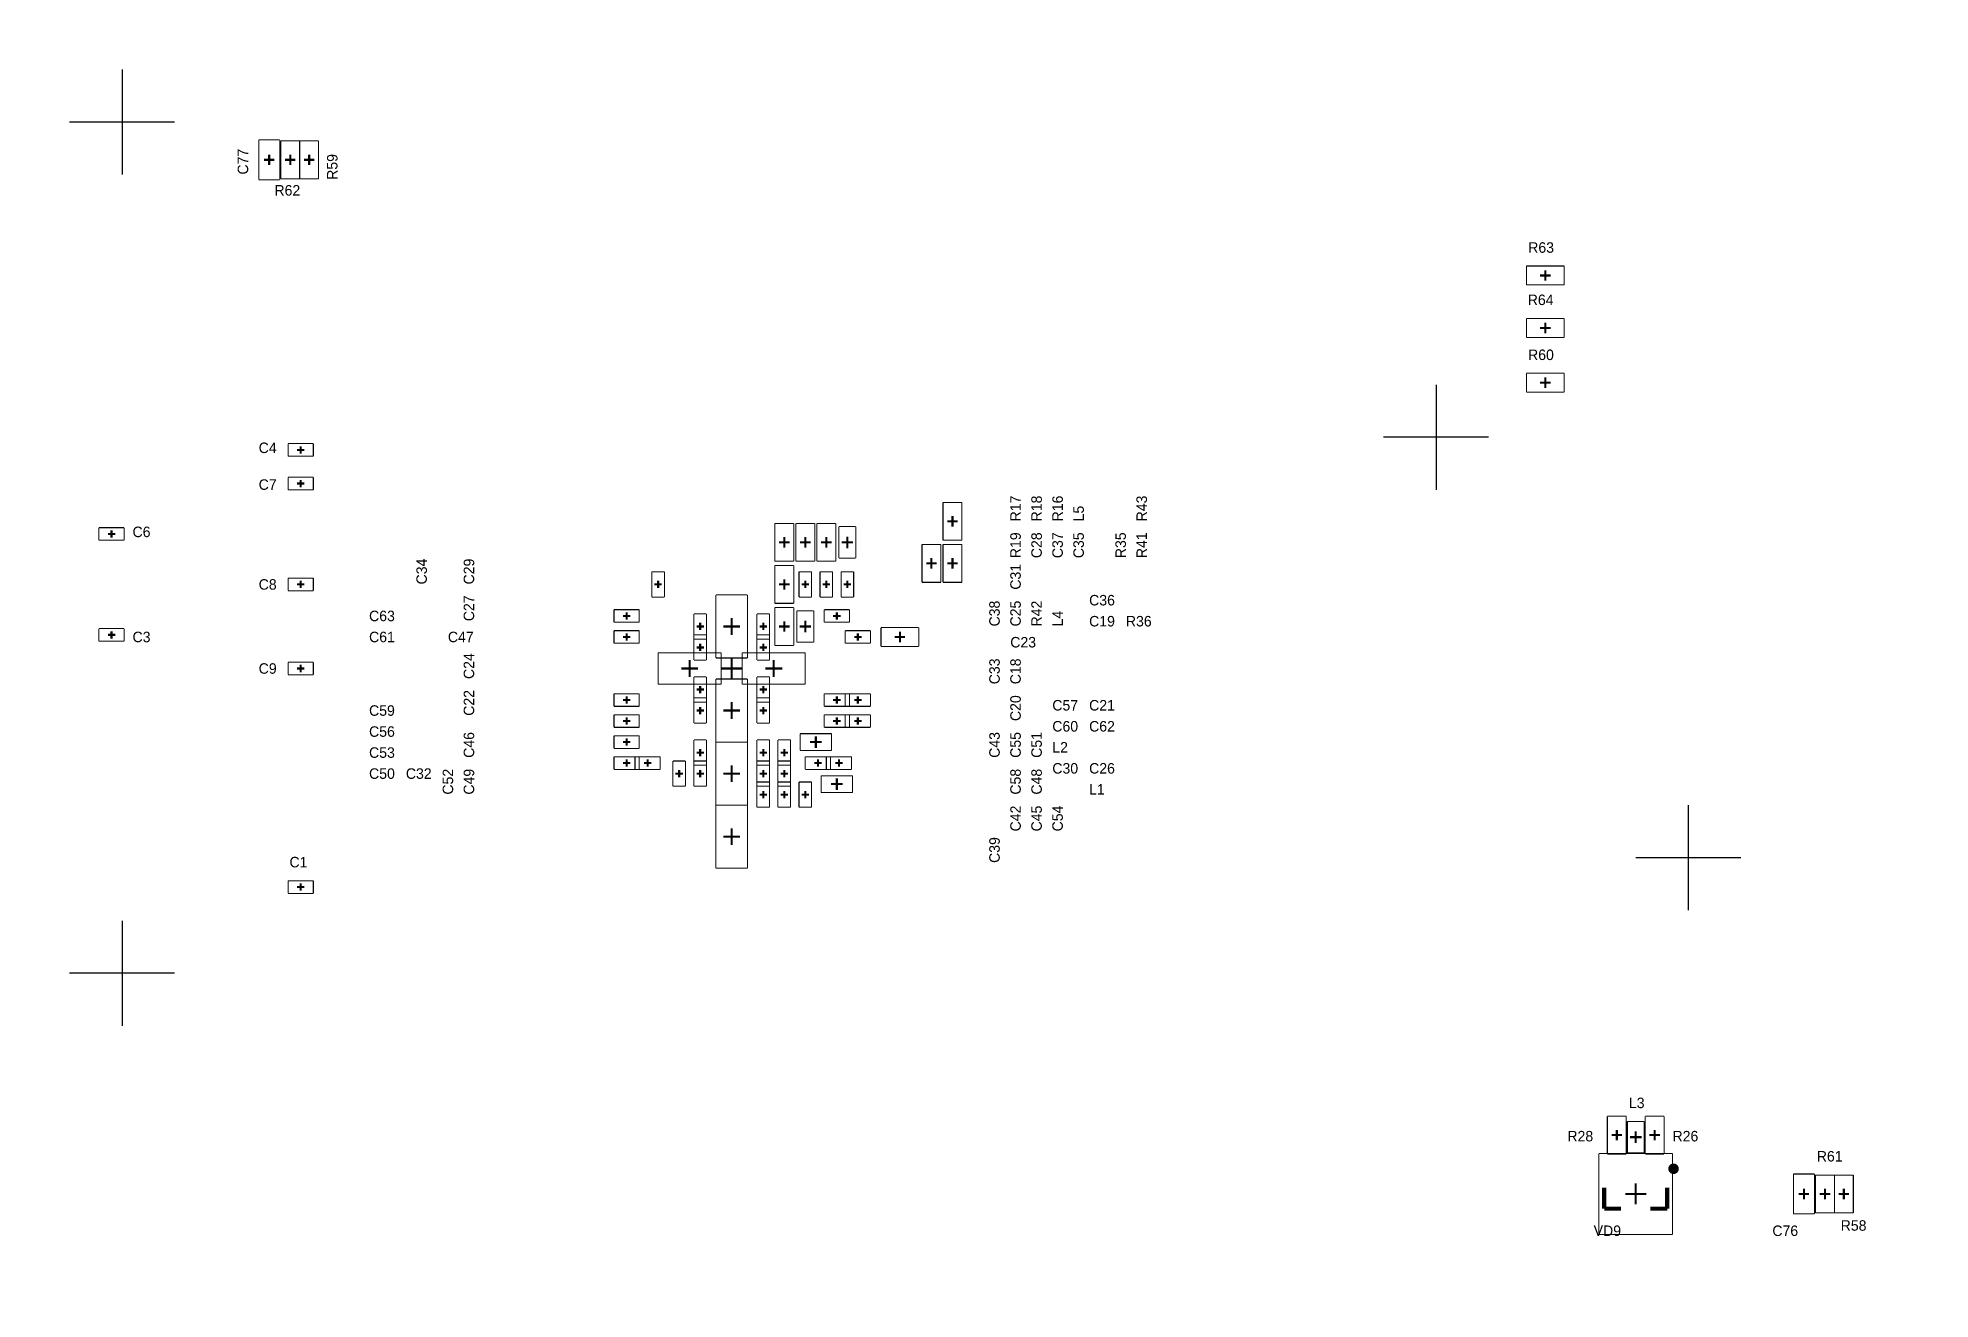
# Model space of a CAD drawing. Header units: millimetres. Extents: x 50 to 311, y 50 to 110.
# Drawn here: x 221.1 to 311.1, y 50 to 110 of the extents above; entities that cross this region are included whole.
import ezdxf

# ---------------------------------------------------------------- set-up
doc = ezdxf.new("R2010")
doc.units = ezdxf.units.MM
for name, color, linetype in [('BottomOverlay', 54, 'Continuous'), ('KeepOutLayer', 6, 'Continuous'), ('Mechanical15', 82, 'Continuous')]:
    doc.layers.add(name, color=color, linetype=linetype)

msp = doc.modelspace()

# ---------------------------------------------------------------- texts
at = {"layer": 'BottomOverlay'}
for s, p in [('C77', (231.1, 103.5)), ('R59', (235.35, 103.25)), ('R17', (267.85, 87)), ('R18', (268.85, 87)), ('R16', (269.85, 87)), ('L5', (270.85, 87)), ('R43', (273.85, 87)), ('R19', (267.85, 85.25)), ('C28', (268.85, 85.25)), ('C37', (269.85, 85.25)), ('C35', (270.85, 85.25)), ('R35', (272.85, 85.25)), ('R41', (273.85, 85.25)), ('C34', (239.6, 84)), ('C29', (241.85, 84)), ('C31', (267.85, 83.75)), ('C27', (241.85, 82.25)), ('C38', (266.85, 82)), ('C25', (267.85, 82)), ('R42', (268.85, 82)), ('L4', (269.85, 82)), ('C24', (241.85, 79.5)), ('C33', (266.85, 79.25)), ('C18', (267.85, 79.25)), ('C22', (241.85, 77.75)), ('C20', (267.85, 77.5)), ('C46', (241.85, 75.75)), ('C43', (266.85, 75.75)), ('C55', (267.85, 75.75)), ('C51', (268.85, 75.75)), ('C52', (240.85, 74)), ('C49', (241.85, 74)), ('C58', (267.85, 74)), ('C48', (268.85, 74)), ('C42', (267.85, 72.25)), ('C45', (268.85, 72.25)), ('C54', (269.85, 72.25)), ('C39', (266.85, 70.75))]:
    msp.add_text(s, height=0.5, rotation=90, dxfattribs=at).set_placement(p)
for s, p in [('R62', (232.35, 102.5)), ('R63', (291.987, 99.779)), ('R64', (291.965, 97.291)), ('R60', (291.979, 94.675)), ('C4', (231.6, 90.25)), ('C7', (231.6, 88.5)), ('C6', (225.6, 86.25)), ('C8', (231.6, 83.75)), ('C36', (271.1, 83)), ('C63', (236.85, 82.25)), ('C19', (271.1, 82)), ('R36', (272.85, 82)), ('C3', (225.6, 81.25)), ('C61', (236.85, 81.25)), ('C47', (240.6, 81.25)), ('C23', (267.35, 81)), ('C9', (231.6, 79.75)), ('C57', (269.35, 78)), ('C21', (271.1, 78)), ('C59', (236.85, 77.75)), ('C60', (269.35, 77)), ('C62', (271.1, 77)), ('C56', (236.85, 76.75)), ('C53', (236.85, 75.75)), ('L2', (269.35, 76)), ('C50', (236.85, 74.75)), ('C32', (238.6, 74.75)), ('C30', (269.35, 75)), ('C26', (271.1, 75)), ('L1', (271.1, 74)), ('C1', (233.064, 70.538)), ('L3', (296.776, 59.083)), ('R28', (293.85, 57.5)), ('R26', (298.85, 57.5)), ('R61', (305.714, 56.543)), ('VD9', (295.1, 53)), ('C76', (303.6, 53)), ('R58', (306.85, 53.25))]:
    msp.add_text(s, height=0.5, dxfattribs=at).set_placement(p)

# ---------------------------------------------------------------- linework, layer by layer
for p, q in [((225.1, 108.5), (225.1, 103.5)), ((227.6, 106), (222.6, 106)), ((287.6, 93.5), (287.6, 88.5)), ((290.1, 91), (285.1, 91)), ((299.6, 73.5), (299.6, 68.5)), ((302.1, 71), (297.1, 71)), ((225.1, 68), (225.1, 63)), ((227.6, 65.5), (222.6, 65.5))]:
    msp.add_line(p, q)
at = {"layer": 'BottomOverlay'}
for points, const_width in [([(298.775, 56.2, -1), (299.025, 56.2, -1)], 0.25), ([(298.837, 56.2, -1), (298.713, 56.2, -1)], 0.125), ([(299.088, 56.2, -1), (298.963, 56.2, -1)], 0.125)]:
    msp.add_lwpolyline(points, format="xyb", close=True, dxfattribs=dict(at, const_width=const_width))
at = {"layer": 'BottomOverlay', "const_width": 0.2}
for points in [[(295.6, 54.3), (295.6, 55.3)], [(298.6, 54.3), (298.6, 55.3)], [(296.4, 54.3), (295.6, 54.3)], [(298.6, 54.3), (297.8, 54.3)]]:
    msp.add_lwpolyline(points, dxfattribs=at)
at = {"layer": 'KeepOutLayer', "lineweight": 70, "const_width": 0.01}
for points in [[(311.1, 110), (221.1, 110)], [(221.1, 50), (221.1, 110)], [(311.1, 50), (311.1, 110)], [(311.1, 50), (221.1, 50)]]:
    msp.add_lwpolyline(points, dxfattribs=at)
at = {"layer": 'Mechanical15'}
for points, const_width in [([(232.6, 105.15), (231.6, 105.15)], 0.05), ([(231.6, 103.25), (231.6, 105.15)], 0.05), ([(232.1, 103.95), (232.1, 104.45)], 0.1), ([(232.6, 103.25), (232.6, 105.15)], 0.05), ([(232.65, 103.3), (232.65, 105.1)], 0.05), ([(233.55, 105.1), (232.65, 105.1)], 0.05), ([(233.1, 103.95), (233.1, 104.45)], 0.1), ([(233.55, 103.3), (233.55, 105.1)], 0.05), ([(234.45, 105.1), (233.55, 105.1)], 0.05), ([(233.55, 103.3), (233.55, 105.1)], 0.05), ([(234, 103.95), (234, 104.45)], 0.1), ([(234.45, 103.3), (234.45, 105.1)], 0.05), ([(232.35, 104.2), (231.85, 104.2)], 0.1), ([(233.35, 104.2), (232.85, 104.2)], 0.1), ([(234.25, 104.2), (233.75, 104.2)], 0.1), ([(232.6, 103.25), (231.6, 103.25)], 0.05), ([(233.55, 103.3), (232.65, 103.3)], 0.05), ([(234.45, 103.3), (233.55, 103.3)], 0.05), ([(293.7, 99.15), (291.9, 99.15)], 0.05), ([(291.9, 98.25), (291.9, 99.15)], 0.05), ([(293.7, 98.25), (293.7, 99.15)], 0.05), ([(293.7, 98.25), (291.9, 98.25)], 0.05), ([(293.05, 98.7), (292.55, 98.7)], 0.1), ([(292.8, 98.45), (292.8, 98.95)], 0.1), ([(293.7, 96.65), (291.9, 96.65)], 0.05), ([(291.9, 95.75), (291.9, 96.65)], 0.05), ([(292.8, 95.95), (292.8, 96.45)], 0.1), ([(293.7, 95.75), (293.7, 96.65)], 0.05), ([(293.7, 95.75), (291.9, 95.75)], 0.05), ([(293.05, 96.2), (292.55, 96.2)], 0.1), ([(293.7, 94.05), (291.9, 94.05)], 0.05), ([(291.9, 93.15), (291.9, 94.05)], 0.05), ([(293.05, 93.6), (292.55, 93.6)], 0.1), ([(292.8, 93.35), (292.8, 93.85)], 0.1), ([(293.7, 93.15), (293.7, 94.05)], 0.05), ([(293.7, 93.15), (291.9, 93.15)], 0.05), ([(234.2, 90.7), (233, 90.7)], 0.05), ([(233, 90.1), (233, 90.7)], 0.05), ([(234.2, 90.1), (233, 90.1)], 0.05), ([(233.775, 90.4), (233.425, 90.4)], 0.1), ([(233.6, 90.225), (233.6, 90.575)], 0.1), ([(234.2, 90.1), (234.2, 90.7)], 0.05), ([(234.2, 89.1), (233, 89.1)], 0.05), ([(233, 88.5), (233, 89.1)], 0.05), ([(234.2, 88.5), (234.2, 89.1)], 0.05), ([(234.2, 88.5), (233, 88.5)], 0.05), ([(233.775, 88.8), (233.425, 88.8)], 0.1), ([(233.6, 88.625), (233.6, 88.975)], 0.1), ([(264.15, 86.1), (264.15, 87.9)], 0.05), ([(265.05, 87.9), (264.15, 87.9)], 0.05), ([(265.05, 86.1), (265.05, 87.9)], 0.05), ([(225.2, 86.7), (224, 86.7)], 0.05), ([(224, 86.1), (224, 86.7)], 0.05), ([(224.775, 86.4), (224.425, 86.4)], 0.1), ([(224.6, 86.225), (224.6, 86.575)], 0.1), ([(225.2, 86.1), (225.2, 86.7)], 0.05), ([(256.15, 85.1), (256.15, 86.9)], 0.05), ([(257.05, 86.9), (256.15, 86.9)], 0.05), ([(257.05, 85.1), (257.05, 86.9)], 0.05), ([(257.15, 85.1), (257.15, 86.9)], 0.05), ([(258.05, 86.9), (257.15, 86.9)], 0.05), ([(258.05, 85.1), (258.05, 86.9)], 0.05), ([(258.15, 85.1), (258.15, 86.9)], 0.05), ([(259.05, 86.9), (258.15, 86.9)], 0.05), ([(259.05, 85.1), (259.05, 86.9)], 0.05), ([(259.2, 85.25), (259.2, 86.75)], 0.05), ([(260, 86.75), (259.2, 86.75)], 0.05), ([(260, 85.25), (260, 86.75)], 0.05), ([(264.85, 87), (264.35, 87)], 0.1), ([(264.6, 86.75), (264.6, 87.25)], 0.1), ([(225.2, 86.1), (224, 86.1)], 0.05), ([(256.85, 86), (256.35, 86)], 0.1), ([(256.6, 85.75), (256.6, 86.25)], 0.1), ([(257.85, 86), (257.35, 86)], 0.1), ([(257.6, 85.75), (257.6, 86.25)], 0.1), ([(258.85, 86), (258.35, 86)], 0.1), ([(258.6, 85.75), (258.6, 86.25)], 0.1), ([(259.875, 86), (259.325, 86)], 0.1), ([(259.6, 85.725), (259.6, 86.275)], 0.1), ([(263.15, 84.1), (263.15, 85.9)], 0.05), ([(264.05, 85.9), (263.15, 85.9)], 0.05), ([(264.05, 84.1), (264.05, 85.9)], 0.05), ([(265.05, 86.1), (264.15, 86.1)], 0.05), ([(264.15, 84.1), (264.15, 85.9)], 0.05), ([(265.05, 85.9), (264.15, 85.9)], 0.05), ([(265.05, 84.1), (265.05, 85.9)], 0.05), ([(250.3, 83.4), (250.3, 84.6)], 0.05), ([(250.9, 84.6), (250.3, 84.6)], 0.05), ([(250.9, 83.4), (250.9, 84.6)], 0.05), ([(257.05, 85.1), (256.15, 85.1)], 0.05), ([(256.15, 83.1), (256.15, 84.9)], 0.05), ([(257.05, 84.9), (256.15, 84.9)], 0.05), ([(257.05, 83.1), (257.05, 84.9)], 0.05), ([(258.05, 85.1), (257.15, 85.1)], 0.05), ([(257.3, 83.4), (257.3, 84.6)], 0.05), ([(257.9, 84.6), (257.3, 84.6)], 0.05), ([(257.9, 83.4), (257.9, 84.6)], 0.05), ([(259.05, 85.1), (258.15, 85.1)], 0.05), ([(258.3, 83.4), (258.3, 84.6)], 0.05), ([(258.9, 84.6), (258.3, 84.6)], 0.05), ([(258.9, 83.4), (258.9, 84.6)], 0.05), ([(260, 85.25), (259.2, 85.25)], 0.05), ([(259.3, 83.4), (259.3, 84.6)], 0.05), ([(259.9, 84.6), (259.3, 84.6)], 0.05), ([(259.9, 83.4), (259.9, 84.6)], 0.05), ([(263.85, 85), (263.35, 85)], 0.1), ([(263.6, 84.75), (263.6, 85.25)], 0.1), ([(264.85, 85), (264.35, 85)], 0.1), ([(264.6, 84.75), (264.6, 85.25)], 0.1), ([(234.2, 84.3), (233, 84.3)], 0.05), ([(233, 83.7), (233, 84.3)], 0.05), ([(234.2, 83.7), (233, 83.7)], 0.05), ([(233.775, 84), (233.425, 84)], 0.1), ([(233.6, 83.825), (233.6, 84.175)], 0.1), ([(234.2, 83.7), (234.2, 84.3)], 0.05), ([(250.775, 84), (250.425, 84)], 0.1), ([(250.6, 83.825), (250.6, 84.175)], 0.1), ([(256.85, 84), (256.35, 84)], 0.1), ([(256.6, 83.75), (256.6, 84.25)], 0.1), ([(257.775, 84), (257.425, 84)], 0.1), ([(257.6, 83.825), (257.6, 84.175)], 0.1), ([(258.775, 84), (258.425, 84)], 0.1), ([(258.6, 83.825), (258.6, 84.175)], 0.1), ([(259.775, 84), (259.425, 84)], 0.1), ([(259.6, 83.825), (259.6, 84.175)], 0.1), ([(264.05, 84.1), (263.15, 84.1)], 0.05), ([(265.05, 84.1), (264.15, 84.1)], 0.05), ([(249.7, 82.8), (248.5, 82.8)], 0.05), ([(248.5, 82.2), (248.5, 82.8)], 0.05), ([(249.7, 82.2), (249.7, 82.8)], 0.05), ([(250.9, 83.4), (250.3, 83.4)], 0.05), ([(254.85, 83.5), (253.35, 83.5)], 0.05), ([(253.35, 80.5), (253.35, 83.5)], 0.05), ([(254.85, 80.5), (254.85, 83.5)], 0.05), ([(257.05, 83.1), (256.15, 83.1)], 0.05), ([(256.15, 81.1), (256.15, 82.9)], 0.05), ([(257.05, 82.9), (256.15, 82.9)], 0.05), ([(257.05, 81.1), (257.05, 82.9)], 0.05), ([(257.9, 83.4), (257.3, 83.4)], 0.05), ([(258.9, 83.4), (258.3, 83.4)], 0.05), ([(259.7, 82.8), (258.5, 82.8)], 0.05), ([(258.5, 82.2), (258.5, 82.8)], 0.05), ([(259.9, 83.4), (259.3, 83.4)], 0.05), ([(259.7, 82.2), (259.7, 82.8)], 0.05), ([(225.2, 81.9), (224, 81.9)], 0.05), ([(224, 81.3), (224, 81.9)], 0.05), ([(225.2, 81.3), (225.2, 81.9)], 0.05), ([(249.7, 82.2), (248.5, 82.2)], 0.05), ([(249.275, 82.5), (248.925, 82.5)], 0.1), ([(249.1, 82.325), (249.1, 82.675)], 0.1), ([(252.3, 81.4), (252.3, 82.6)], 0.05), ([(252.9, 82.6), (252.3, 82.6)], 0.05), ([(252.775, 82), (252.425, 82)], 0.1), ([(252.6, 81.825), (252.6, 82.175)], 0.1), ([(252.9, 81.4), (252.9, 82.6)], 0.05), ([(254.5, 82), (253.7, 82)], 0.1), ([(254.1, 81.6), (254.1, 82.4)], 0.1), ([(255.3, 81.4), (255.3, 82.6)], 0.05), ([(255.9, 82.6), (255.3, 82.6)], 0.05), ([(255.775, 82), (255.425, 82)], 0.1), ([(255.6, 81.825), (255.6, 82.175)], 0.1), ([(255.9, 81.4), (255.9, 82.6)], 0.05), ([(256.85, 82), (256.35, 82)], 0.1), ([(256.6, 81.75), (256.6, 82.25)], 0.1), ([(257.2, 81.25), (257.2, 82.75)], 0.05), ([(258, 82.75), (257.2, 82.75)], 0.05), ([(257.875, 82), (257.325, 82)], 0.1), ([(257.6, 81.725), (257.6, 82.275)], 0.1), ([(258, 81.25), (258, 82.75)], 0.05), ([(259.7, 82.2), (258.5, 82.2)], 0.05), ([(259.275, 82.5), (258.925, 82.5)], 0.1), ([(259.1, 82.325), (259.1, 82.675)], 0.1), ([(263, 81.95), (261.2, 81.95)], 0.05), ([(261.2, 81.05), (261.2, 81.95)], 0.05), ([(263, 81.05), (263, 81.95)], 0.05), ([(225.2, 81.3), (224, 81.3)], 0.05), ([(224.775, 81.6), (224.425, 81.6)], 0.1), ([(224.6, 81.425), (224.6, 81.775)], 0.1), ([(249.7, 81.8), (248.5, 81.8)], 0.05), ([(248.5, 81.2), (248.5, 81.8)], 0.05), ([(249.7, 81.2), (248.5, 81.2)], 0.05), ([(249.275, 81.5), (248.925, 81.5)], 0.1), ([(249.1, 81.325), (249.1, 81.675)], 0.1), ([(249.7, 81.2), (249.7, 81.8)], 0.05), ([(252.3, 80.4), (252.3, 81.6)], 0.05), ([(252.9, 81.6), (252.3, 81.6)], 0.05), ([(252.9, 81.4), (252.3, 81.4)], 0.05), ([(252.775, 81), (252.425, 81)], 0.1), ([(252.6, 80.825), (252.6, 81.175)], 0.1), ([(252.9, 80.4), (252.9, 81.6)], 0.05), ([(255.3, 80.4), (255.3, 81.6)], 0.05), ([(255.9, 81.6), (255.3, 81.6)], 0.05), ([(255.9, 81.4), (255.3, 81.4)], 0.05), ([(255.775, 81), (255.425, 81)], 0.1), ([(255.6, 80.825), (255.6, 81.175)], 0.1), ([(255.9, 80.4), (255.9, 81.6)], 0.05), ([(257.05, 81.1), (256.15, 81.1)], 0.05), ([(258, 81.25), (257.2, 81.25)], 0.05), ([(260.7, 81.8), (259.5, 81.8)], 0.05), ([(259.5, 81.2), (259.5, 81.8)], 0.05), ([(260.7, 81.2), (259.5, 81.2)], 0.05), ([(260.275, 81.5), (259.925, 81.5)], 0.1), ([(260.1, 81.325), (260.1, 81.675)], 0.1), ([(260.7, 81.2), (260.7, 81.8)], 0.05), ([(263, 81.05), (261.2, 81.05)], 0.05), ([(262.35, 81.5), (261.85, 81.5)], 0.1), ([(262.1, 81.25), (262.1, 81.75)], 0.1), ([(234.2, 80.3), (233, 80.3)], 0.05), ([(233, 79.7), (233, 80.3)], 0.05), ([(233.6, 79.825), (233.6, 80.175)], 0.1), ([(234.2, 79.7), (234.2, 80.3)], 0.05), ([(250.6, 79.25), (250.6, 80.75)], 0.05), ([(253.6, 80.75), (250.6, 80.75)], 0.05), ([(252.1, 79.6), (252.1, 80.4)], 0.1), ([(252.9, 80.4), (252.3, 80.4)], 0.05), ([(254.85, 80.5), (253.35, 80.5)], 0.05), ([(253.6, 79.25), (253.6, 80.75)], 0.05), ([(254.1, 79.5), (254.1, 80.5)], 0.1), ([(254.6, 79.25), (254.6, 80.75)], 0.05), ([(257.6, 80.75), (254.6, 80.75)], 0.05), ([(255.9, 80.4), (255.3, 80.4)], 0.05), ([(256.1, 79.6), (256.1, 80.4)], 0.1), ([(257.6, 79.25), (257.6, 80.75)], 0.05), ([(234.2, 79.7), (233, 79.7)], 0.05), ([(233.775, 80), (233.425, 80)], 0.1), ([(253.6, 79.25), (250.6, 79.25)], 0.05), ([(252.5, 80), (251.7, 80)], 0.1), ([(252.3, 78.4), (252.3, 79.6)], 0.05), ([(252.9, 79.6), (252.3, 79.6)], 0.05), ([(252.6, 78.825), (252.6, 79.175)], 0.1), ([(252.9, 78.4), (252.9, 79.6)], 0.05), ([(254.85, 79.5), (253.35, 79.5)], 0.05), ([(253.35, 76.5), (253.35, 79.5)], 0.05), ([(254.6, 80), (253.6, 80)], 0.1), ([(257.6, 79.25), (254.6, 79.25)], 0.05), ([(254.85, 76.5), (254.85, 79.5)], 0.05), ([(255.3, 78.4), (255.3, 79.6)], 0.05), ([(255.9, 79.6), (255.3, 79.6)], 0.05), ([(255.6, 78.825), (255.6, 79.175)], 0.1), ([(256.5, 80), (255.7, 80)], 0.1), ([(255.9, 78.4), (255.9, 79.6)], 0.05), ([(249.7, 78.8), (248.5, 78.8)], 0.05), ([(248.5, 78.2), (248.5, 78.8)], 0.05), ([(249.275, 78.5), (248.925, 78.5)], 0.1), ([(249.1, 78.325), (249.1, 78.675)], 0.1), ([(249.7, 78.2), (249.7, 78.8)], 0.05), ([(252.3, 77.4), (252.3, 78.6)], 0.05), ([(252.9, 78.6), (252.3, 78.6)], 0.05), ([(252.9, 78.4), (252.3, 78.4)], 0.05), ([(252.775, 79), (252.425, 79)], 0.1), ([(252.9, 77.4), (252.9, 78.6)], 0.05), ([(254.1, 77.6), (254.1, 78.4)], 0.1), ([(255.3, 77.4), (255.3, 78.6)], 0.05), ([(255.9, 78.6), (255.3, 78.6)], 0.05), ([(255.9, 78.4), (255.3, 78.4)], 0.05), ([(255.775, 79), (255.425, 79)], 0.1), ([(255.9, 77.4), (255.9, 78.6)], 0.05), ([(259.7, 78.8), (258.5, 78.8)], 0.05), ([(258.5, 78.2), (258.5, 78.8)], 0.05), ([(259.275, 78.5), (258.925, 78.5)], 0.1), ([(259.1, 78.325), (259.1, 78.675)], 0.1), ([(260.7, 78.8), (259.5, 78.8)], 0.05), ([(259.5, 78.2), (259.5, 78.8)], 0.05), ([(259.7, 78.2), (259.7, 78.8)], 0.05), ([(260.275, 78.5), (259.925, 78.5)], 0.1), ([(260.1, 78.325), (260.1, 78.675)], 0.1), ([(260.7, 78.2), (260.7, 78.8)], 0.05), ([(249.7, 78.2), (248.5, 78.2)], 0.05), ([(249.7, 77.8), (248.5, 77.8)], 0.05), ([(248.5, 77.2), (248.5, 77.8)], 0.05), ([(249.275, 77.5), (248.925, 77.5)], 0.1), ([(249.1, 77.325), (249.1, 77.675)], 0.1), ([(249.7, 77.2), (249.7, 77.8)], 0.05), ([(252.9, 77.4), (252.3, 77.4)], 0.05), ([(252.775, 78), (252.425, 78)], 0.1), ([(252.6, 77.825), (252.6, 78.175)], 0.1), ([(254.5, 78), (253.7, 78)], 0.1), ([(255.9, 77.4), (255.3, 77.4)], 0.05), ([(255.775, 78), (255.425, 78)], 0.1), ([(255.6, 77.825), (255.6, 78.175)], 0.1), ([(259.7, 78.2), (258.5, 78.2)], 0.05), ([(259.7, 77.8), (258.5, 77.8)], 0.05), ([(258.5, 77.2), (258.5, 77.8)], 0.05), ([(259.275, 77.5), (258.925, 77.5)], 0.1), ([(259.1, 77.325), (259.1, 77.675)], 0.1), ([(260.7, 78.2), (259.5, 78.2)], 0.05), ([(260.7, 77.8), (259.5, 77.8)], 0.05), ([(259.5, 77.2), (259.5, 77.8)], 0.05), ([(259.7, 77.2), (259.7, 77.8)], 0.05), ([(260.275, 77.5), (259.925, 77.5)], 0.1), ([(260.1, 77.325), (260.1, 77.675)], 0.1), ([(260.7, 77.2), (260.7, 77.8)], 0.05), ([(249.7, 77.2), (248.5, 77.2)], 0.05), ([(249.7, 76.8), (248.5, 76.8)], 0.05), ([(248.5, 76.2), (248.5, 76.8)], 0.05), ([(249.275, 76.5), (248.925, 76.5)], 0.1), ([(249.1, 76.325), (249.1, 76.675)], 0.1), ([(249.7, 76.2), (249.7, 76.8)], 0.05), ([(252.3, 75.4), (252.3, 76.6)], 0.05), ([(252.9, 76.6), (252.3, 76.6)], 0.05), ([(252.9, 75.4), (252.9, 76.6)], 0.05), ([(254.85, 76.5), (253.35, 76.5)], 0.05), ([(254.85, 76.5), (253.35, 76.5)], 0.05), ([(253.35, 73.5), (253.35, 76.5)], 0.05), ([(254.85, 73.5), (254.85, 76.5)], 0.05), ([(255.3, 75.4), (255.3, 76.6)], 0.05), ([(255.9, 76.6), (255.3, 76.6)], 0.05), ([(255.9, 75.4), (255.9, 76.6)], 0.05), ([(256.3, 75.4), (256.3, 76.6)], 0.05), ([(256.9, 76.6), (256.3, 76.6)], 0.05), ([(256.9, 75.4), (256.9, 76.6)], 0.05), ([(258.85, 76.9), (257.35, 76.9)], 0.05), ([(257.35, 76.1), (257.35, 76.9)], 0.05), ([(258.375, 76.5), (257.825, 76.5)], 0.1), ([(258.1, 76.225), (258.1, 76.775)], 0.1), ([(259.7, 77.2), (258.5, 77.2)], 0.05), ([(258.85, 76.1), (258.85, 76.9)], 0.05), ([(260.7, 77.2), (259.5, 77.2)], 0.05), ([(249.7, 76.2), (248.5, 76.2)], 0.05), ([(249.7, 75.8), (248.5, 75.8)], 0.05), ([(248.5, 75.2), (248.5, 75.8)], 0.05), ([(249.1, 75.325), (249.1, 75.675)], 0.1), ([(250.7, 75.8), (249.5, 75.8)], 0.05), ([(249.5, 75.2), (249.5, 75.8)], 0.05), ([(249.7, 75.2), (249.7, 75.8)], 0.05), ([(250.1, 75.325), (250.1, 75.675)], 0.1), ([(250.7, 75.2), (250.7, 75.8)], 0.05), ([(251.3, 74.4), (251.3, 75.6)], 0.05), ([(251.9, 75.6), (251.3, 75.6)], 0.05), ([(251.9, 74.4), (251.9, 75.6)], 0.05), ([(252.3, 74.4), (252.3, 75.6)], 0.05), ([(252.9, 75.6), (252.3, 75.6)], 0.05), ([(252.775, 76), (252.425, 76)], 0.1), ([(252.6, 75.825), (252.6, 76.175)], 0.1), ([(252.9, 74.4), (252.9, 75.6)], 0.05), ([(255.3, 74.4), (255.3, 75.6)], 0.05), ([(255.9, 75.6), (255.3, 75.6)], 0.05), ([(255.775, 76), (255.425, 76)], 0.1), ([(255.6, 75.825), (255.6, 76.175)], 0.1), ([(255.9, 74.4), (255.9, 75.6)], 0.05), ([(256.3, 74.4), (256.3, 75.6)], 0.05), ([(256.9, 75.6), (256.3, 75.6)], 0.05), ([(256.775, 76), (256.425, 76)], 0.1), ([(256.6, 75.825), (256.6, 76.175)], 0.1), ([(256.9, 74.4), (256.9, 75.6)], 0.05), ([(258.85, 76.1), (257.35, 76.1)], 0.05), ([(258.8, 75.8), (257.6, 75.8)], 0.05), ([(257.6, 75.2), (257.6, 75.8)], 0.05), ([(258.2, 75.325), (258.2, 75.675)], 0.1), ([(259.8, 75.8), (258.6, 75.8)], 0.05), ([(258.6, 75.2), (258.6, 75.8)], 0.05), ([(258.8, 75.2), (258.8, 75.8)], 0.05), ([(259.2, 75.325), (259.2, 75.675)], 0.1), ([(259.8, 75.2), (259.8, 75.8)], 0.05), ([(249.7, 75.2), (248.5, 75.2)], 0.05), ([(249.275, 75.5), (248.925, 75.5)], 0.1), ([(250.7, 75.2), (249.5, 75.2)], 0.05), ([(250.275, 75.5), (249.925, 75.5)], 0.1), ([(251.775, 75), (251.425, 75)], 0.1), ([(251.6, 74.825), (251.6, 75.175)], 0.1), ([(252.9, 75.4), (252.3, 75.4)], 0.05), ([(252.775, 75), (252.425, 75)], 0.1), ([(252.6, 74.825), (252.6, 75.175)], 0.1), ([(254.5, 75), (253.7, 75)], 0.1), ([(254.1, 74.6), (254.1, 75.4)], 0.1), ([(255.9, 75.4), (255.3, 75.4)], 0.05), ([(255.775, 75), (255.425, 75)], 0.1), ([(255.6, 74.825), (255.6, 75.175)], 0.1), ([(256.9, 75.4), (256.3, 75.4)], 0.05), ([(256.775, 75), (256.425, 75)], 0.1), ([(256.6, 74.825), (256.6, 75.175)], 0.1), ([(258.8, 75.2), (257.6, 75.2)], 0.05), ([(258.375, 75.5), (258.025, 75.5)], 0.1), ([(259.85, 74.9), (258.35, 74.9)], 0.05), ([(258.35, 74.1), (258.35, 74.9)], 0.05), ([(259.8, 75.2), (258.6, 75.2)], 0.05), ([(259.375, 75.5), (259.025, 75.5)], 0.1), ([(259.1, 74.225), (259.1, 74.775)], 0.1), ([(259.85, 74.1), (259.85, 74.9)], 0.05), ([(251.9, 74.4), (251.3, 74.4)], 0.05), ([(252.9, 74.4), (252.3, 74.4)], 0.05), ([(255.3, 73.4), (255.3, 74.6)], 0.05), ([(255.9, 74.6), (255.3, 74.6)], 0.05), ([(255.9, 74.4), (255.3, 74.4)], 0.05), ([(255.775, 74), (255.425, 74)], 0.1), ([(255.6, 73.825), (255.6, 74.175)], 0.1), ([(255.9, 73.4), (255.9, 74.6)], 0.05), ([(256.3, 73.4), (256.3, 74.6)], 0.05), ([(256.9, 74.6), (256.3, 74.6)], 0.05), ([(256.9, 74.4), (256.3, 74.4)], 0.05), ([(256.775, 74), (256.425, 74)], 0.1), ([(256.6, 73.825), (256.6, 74.175)], 0.1), ([(256.9, 73.4), (256.9, 74.6)], 0.05), ([(257.3, 73.4), (257.3, 74.6)], 0.05), ([(257.9, 74.6), (257.3, 74.6)], 0.05), ([(257.775, 74), (257.425, 74)], 0.1), ([(257.6, 73.825), (257.6, 74.175)], 0.1), ([(257.9, 73.4), (257.9, 74.6)], 0.05), ([(259.85, 74.1), (258.35, 74.1)], 0.05), ([(259.375, 74.5), (258.825, 74.5)], 0.1), ([(254.85, 73.5), (253.35, 73.5)], 0.05), ([(253.35, 70.5), (253.35, 73.5)], 0.05), ([(254.85, 73.5), (253.35, 73.5)], 0.05), ([(254.85, 70.5), (254.85, 73.5)], 0.05), ([(255.9, 73.4), (255.3, 73.4)], 0.05), ([(256.9, 73.4), (256.3, 73.4)], 0.05), ([(257.9, 73.4), (257.3, 73.4)], 0.05), ([(254.5, 72), (253.7, 72)], 0.1), ([(254.1, 71.6), (254.1, 72.4)], 0.1), ([(254.85, 70.5), (253.35, 70.5)], 0.05), ([(234.2, 69.9), (233, 69.9)], 0.05), ([(233, 69.3), (233, 69.9)], 0.05), ([(234.2, 69.3), (233, 69.3)], 0.05), ([(233.775, 69.6), (233.425, 69.6)], 0.1), ([(233.6, 69.425), (233.6, 69.775)], 0.1), ([(234.2, 69.3), (234.2, 69.9)], 0.05), ([(295.75, 56.9), (295.75, 58.7)], 0.05), ([(296.65, 58.7), (295.75, 58.7)], 0.05), ([(296.65, 56.9), (296.65, 58.7)], 0.05), ([(297.55, 56.9), (297.55, 58.7)], 0.05), ([(298.45, 58.7), (297.55, 58.7)], 0.05), ([(298.45, 56.9), (298.45, 58.7)], 0.05), ([(296.45, 57.8), (295.95, 57.8)], 0.1), ([(296.2, 57.55), (296.2, 58.05)], 0.1), ([(296.7, 56.95), (296.7, 58.45)], 0.05), ([(297.5, 58.45), (296.7, 58.45)], 0.05), ([(297.375, 57.7), (296.825, 57.7)], 0.1), ([(297.1, 57.425), (297.1, 57.975)], 0.1), ([(297.5, 56.95), (297.5, 58.45)], 0.05), ([(298.25, 57.8), (297.75, 57.8)], 0.1), ([(298, 57.55), (298, 58.05)], 0.1), ([(298.85, 56.925), (295.35, 56.925)], 0.05), ([(295.35, 53.075), (295.35, 56.925)], 0.05), ([(296.65, 56.9), (295.75, 56.9)], 0.05), ([(297.5, 56.95), (296.7, 56.95)], 0.05), ([(298.45, 56.9), (297.55, 56.9)], 0.05), ([(298.85, 53.075), (298.85, 56.925)], 0.05), ([(305.6, 55.95), (304.6, 55.95)], 0.05), ([(304.6, 54.05), (304.6, 55.95)], 0.05), ([(305.6, 54.05), (305.6, 55.95)], 0.05), ([(305.65, 54.1), (305.65, 55.9)], 0.05), ([(306.55, 55.9), (305.65, 55.9)], 0.05), ([(306.55, 54.1), (306.55, 55.9)], 0.05), ([(307.45, 55.9), (306.55, 55.9)], 0.05), ([(306.55, 54.1), (306.55, 55.9)], 0.05), ([(307.45, 54.1), (307.45, 55.9)], 0.05), ([(297.6, 55), (296.6, 55)], 0.1), ([(297.1, 54.5), (297.1, 55.5)], 0.1), ([(305.35, 55), (304.85, 55)], 0.1), ([(305.1, 54.75), (305.1, 55.25)], 0.1), ([(306.35, 55), (305.85, 55)], 0.1), ([(306.1, 54.75), (306.1, 55.25)], 0.1), ([(307.25, 55), (306.75, 55)], 0.1), ([(307, 54.75), (307, 55.25)], 0.1), ([(305.6, 54.05), (304.6, 54.05)], 0.05), ([(306.55, 54.1), (305.65, 54.1)], 0.05), ([(307.45, 54.1), (306.55, 54.1)], 0.05), ([(298.85, 53.075), (295.35, 53.075)], 0.05)]:
    msp.add_lwpolyline(points, dxfattribs=dict(at, const_width=const_width))

msp.set_redraw_order([(e.dxf.handle, doc.entitydb.next_handle()) for e in msp.query("TEXT MTEXT ATTDEF DIMENSION ARC_DIMENSION")])  # texts and dimensions are drawn at this point

doc.saveas('drawing.dxf')
